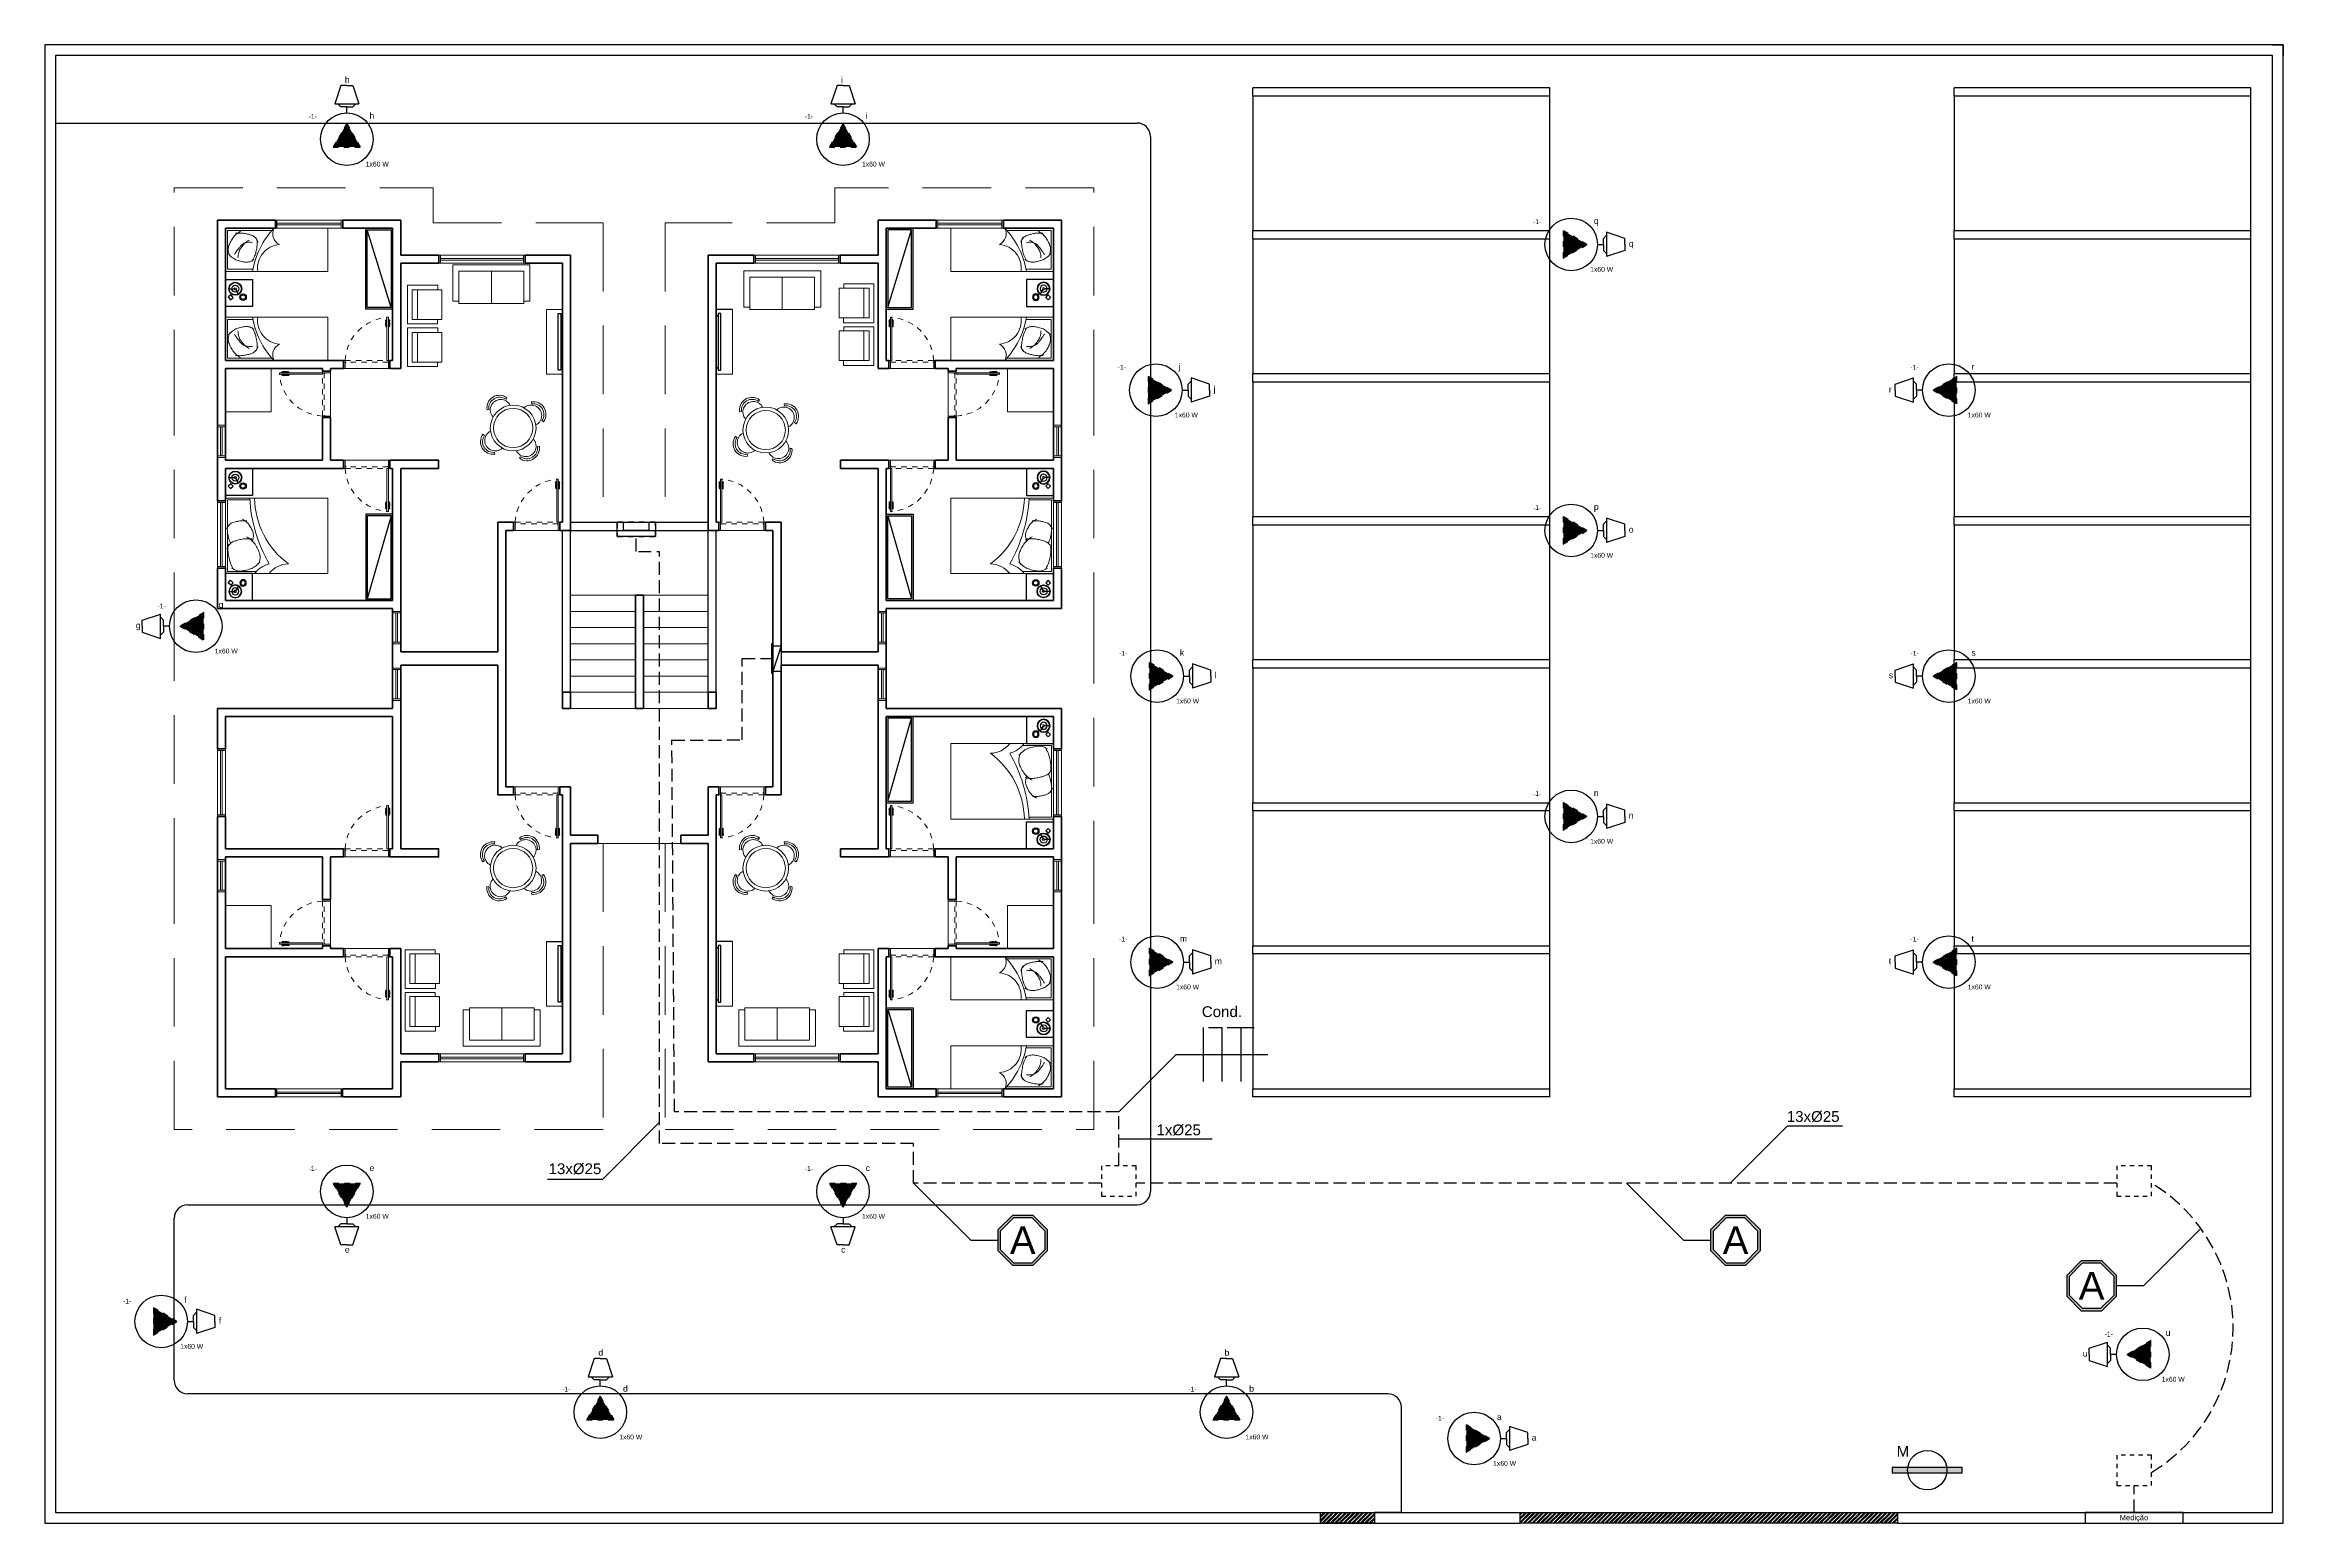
# Model space of a CAD drawing. Header units: millimetres. Extents: x 0.1 to 99.4, y -4.1 to 27.4.
# Drawn here: x 0.06 to 41.56, y -0.05 to 27.35 of the extents above; entities that cross this region are included whole.
import ezdxf
from ezdxf.enums import TextEntityAlignment as Align

# ---------------------------------------------------------------- set-up
doc = ezdxf.new("R2010")
doc.units = ezdxf.units.MM
doc.header["$LTSCALE"] = 0.2
for name, pattern in [('ACAD_ISO02W100', [15, 12, -3]), ('CONTINU', [0]), ('DASH2', [0.75, 0.5, -0.25]), ('DASHED2', [9.525, 6.35, -3.175]), ('HIDDEN', [0.375, 0.25, -0.125]), ('HIDDEN2', [0.1875, 0.125, -0.0625]), ('JIS_02_0.7', [1.35, 0.75, -0.6])]:
    doc.linetypes.add(name, pattern=pattern)
doc.layers.add('Circuitos_AreaExterna', color=7, linetype='Continuous', true_color=0x000000)
for name, color, linetype in [('Electric', 10, 'Continuous'), ('Eletrodutos_AreaExterna', 172, 'Continuous'), ('Eletrodutos_MediçãoEntrada', 6, 'JIS_02_0.7'), ('LAYOUT', 7, 'CONTINU'), ('Predio_AreaExterna', 255, 'Continuous'), ('Simbolos_AreaExterna', 1, 'DASH2')]:
    doc.layers.add(name, color=color, linetype=linetype)
for name, color, linetype, lineweight in [('ESQUADRIA', 7, 'Continuous', 5), ('PAREDE', 7, 'Continuous', 50), ('PISO', 7, 'Continuous', 5), ('PROJEÇÃO', 7, 'DASHED2', 0)]:
    doc.layers.add(name, color=color, linetype=linetype, lineweight=lineweight)
doc.styles.add('Cota', font='arial.ttf')
doc.styles.get("Standard").update_dxf_attribs({"font": 'arial.ttf'})

msp = doc.modelspace()

# ---------------------------------------------------------------- texts
at = {"layer": 'Circuitos_AreaExterna', "ltscale": 0.1}
for s, height, p in [('Cond.', 0.2, (21.883, 9.438)), ('A', 0.512, (18.19, 5.197)), ('A', 0.512, (31.405, 5.197)), ('A', 0.512, (38.006, 4.354))]:
    msp.add_text(s, height=height, dxfattribs=at).set_placement(p, align=Align.MIDDLE)
at = {"layer": 'Eletrodutos_AreaExterna', "ltscale": 0.1}
for s, p in [('13xØ25', (32.355, 7.391)), ('1xØ25', (20.67, 7.143)), ('13xØ25', (9.399, 6.423))]:
    msp.add_text(s, height=0.2, dxfattribs=at).set_placement(p)
at = {"layer": 'Simbolos_AreaExterna'}
for s, height, p in [('-1-', 0.09, (4.95, 25.981)), ('-1-', 0.09, (14.15, 25.981)), ('1x60 W', 0.09, (6.01, 25.097)), ('1x60 W', 0.09, (15.21, 25.097)), ('-1-', 0.09, (27.649, 24.031)), ('1x60 W', 0.09, (28.71, 23.147)), ('-1-', 0.09, (19.95, 21.331)), ('-1-', 0.09, (34.649, 21.331)), ('1x60 W', 0.09, (21.01, 20.447)), ('1x60 W', 0.09, (35.71, 20.447)), ('-1-', 0.09, (27.649, 18.731)), ('1x60 W', 0.09, (28.71, 17.847)), ('-1-', 0.09, (2.15, 16.908)), ('1x60 W', 0.09, (3.21, 16.072)), ('-1-', 0.09, (19.974, 16.031)), ('-1-', 0.09, (34.649, 16.031)), ('1x60 W', 0.09, (21.034, 15.147)), ('1x60 W', 0.09, (35.71, 15.147)), ('-1-', 0.09, (27.649, 13.431)), ('1x60 W', 0.09, (28.71, 12.547)), ('-1-', 0.09, (19.974, 10.731)), ('-1-', 0.09, (34.649, 10.731)), ('1x60 W', 0.09, (21.034, 9.847)), ('1x60 W', 0.09, (35.71, 9.847)), ('-1-', 0.09, (4.95, 6.481)), ('-1-', 0.09, (14.15, 6.481)), ('1x60 W', 0.09, (6.01, 5.597)), ('1x60 W', 0.09, (15.21, 5.597)), ('-1-', 0.09, (1.51, 4.023)), ('-1-', 0.09, (38.246, 3.413)), ('1x60 W', 0.09, (2.57, 3.187)), ('1x60 W', 0.09, (39.306, 2.577)), ('-1-', 0.09, (9.65, 2.391)), ('-1-', 0.09, (21.259, 2.391)), ('-1-', 0.09, (25.849, 1.853)), ('1x60 W', 0.09, (10.71, 1.507)), ('1x60 W', 0.09, (22.32, 1.507)), ('M', 0.201, (34.392, 1.186)), ('1x60 W', 0.09, (26.91, 1.017))]:
    msp.add_text(s, height=height, dxfattribs=at).set_placement(p)
at = {"layer": 'Simbolos_AreaExterna', "linetype": 'CONTINU', "style": 'Cota'}
msp.add_text('Medição', height=0.1, dxfattribs=at).set_placement((38.792, 0.008), align=Align.CENTER)
at = {"layer": 'Simbolos_AreaExterna', "char_height": 0.114, "attachment_point": 1}
for s, width, insert in [('h', 0.11354, (5.623, 26.762)), ('i', 0.11354, (14.823, 26.762)), ('h', 0.03785, (6.08, 26.095)), ('i', 0.03785, (15.28, 26.095)), ('q', 0.03785, (28.779, 24.145)), ('q', 0.11354, (29.426, 23.727)), ('j', 0.03785, (21.08, 21.445)), ('r', 0.03785, (35.779, 21.445)), ('j', 0.11354, (21.727, 21.027)), ('r', 0.11354, (34.247, 21.026)), ('p', 0.03785, (28.779, 18.845)), ('o', 0.11354, (29.426, 18.427)), ('g', 0.11354, (1.747, 16.651)), ('g', 0.03785, (3.283, 17.035)), ('k', 0.03785, (21.104, 16.145)), ('s', 0.03785, (35.779, 16.145)), ('l', 0.11354, (21.751, 15.727)), ('s', 0.11354, (34.247, 15.727)), ('n', 0.03785, (28.779, 13.545)), ('n', 0.11354, (29.426, 13.127)), ('m', 0.03785, (21.104, 10.845)), ('t', 0.03785, (35.779, 10.845)), ('m', 0.11354, (21.751, 10.427)), ('t', 0.11354, (34.247, 10.427)), ('e', 0.03785, (6.08, 6.595)), ('c', 0.03785, (15.28, 6.595)), ('e', 0.11354, (5.624, 5.082)), ('c', 0.11354, (14.824, 5.082)), ('f', 0.03785, (2.643, 4.15)), ('f', 0.11354, (3.287, 3.767)), ('u', 0.03785, (39.379, 3.54)), ('d', 0.11354, (10.323, 3.172)), ('b', 0.11354, (21.932, 3.172)), ('u', 0.11354, (37.843, 3.156)), ('d', 0.03785, (10.78, 2.505)), ('b', 0.03785, (22.389, 2.505)), ('a', 0.03785, (26.982, 1.98)), ('a', 0.11354, (27.626, 1.597))]:
    msp.add_mtext_dynamic_manual_height_columns(s, width=width, gutter_width=1, heights=[0], dxfattribs=dict(at, insert=insert))

# ---------------------------------------------------------------- blocks, each defined once
blk = doc.blocks.new('PORTA80_PB')
at = {"layer": 'ESQUADRIA'}
for p, q in [((0.004, 0.896), (0, 0.876)), ((0.008, 0.876), (0, 0.876)), ((0.011, 0.896), (0.004, 0.896)), ((0.02, 0.906), (0.013, 0.906)), ((0.02, 0.906), (0.02, 0.776)), ((0.03, 0.896), (0.02, 0.896)), ((0.03, 0.876), (0.02, 0.876)), ((0.055, 0.896), (0.065, 0.896)), ((0.055, 0.876), (0.065, 0.876)), ((0.065, 0.906), (0.065, 0.776)), ((0.065, 0.906), (0.073, 0.906)), ((0.074, 0.896), (0.081, 0.896)), ((0.077, 0.876), (0.085, 0.876)), ((0.081, 0.896), (0.085, 0.876)), ((0.83, 0), (0.03, 0))]:
    blk.add_line(p, q, dxfattribs=at)
for points in [[(0.03, 0.15), (0.055, 0.15), (0.055, 0.95), (0.03, 0.95)], [(0, 0), (0.03, 0), (0.03, 0.15), (0, 0.15)], [(0.04, 0.11), (0.03, 0.11), (0.03, 0.12), (0.04, 0.12)], [(0.82, 0.12), (0.83, 0.12), (0.83, 0.11), (0.82, 0.11)], [(0.83, 0), (0.86, 0), (0.86, 0.15), (0.83, 0.15)]]:
    blk.add_lwpolyline(points, close=True, dxfattribs=at)
at = {"layer": 'ESQUADRIA', "linetype": 'HIDDEN2'}
blk.add_lwpolyline([(0.03, 0.12), (0.83, 0.12), (0.83, 0.15), (0.03, 0.15)], close=True, dxfattribs=at)
at = {"layer": 'ESQUADRIA'}
for centre, radius, start, end in [((0.433, 0.826), 0.428, 169.2602, 186.6551), ((-0.348, 0.826), 0.428, 353.3449, 10.7398), ((0.014, 0.777), 0.00614, 187.1872, 352.0859), ((0.071, 0.777), 0.00614, 187.9141, 352.8128)]:
    blk.add_arc(centre, radius, start, end, dxfattribs=at)
at = {"layer": 'ESQUADRIA', "linetype": 'HIDDEN', "ltscale": 0.4}
blk.add_arc((-0.015, 0.105), 0.847, 3.0716, 86.9284, dxfattribs=at)
blk = doc.blocks.new('A$C4C83112E')
at = {"layer": 'ESQUADRIA'}
for points in [[(0.03, 0), (0, 0), (0, 0.15), (0.03, 0.15)], [(0.03, 0), (1.57, 0), (1.57, 0.15), (0.03, 0.15)], [(1.57, 0.058), (0.03, 0.058), (0.03, 0.088), (1.57, 0.088)], [(1.6, 0), (1.57, 0), (1.57, 0.15), (1.6, 0.15)]]:
    blk.add_lwpolyline(points, close=True, dxfattribs=at)
blk = doc.blocks.new('A$C44EB09CF')
at = {"layer": 'ESQUADRIA'}
for points in [[(0, 0), (0.03, 0), (0.03, 0.15), (0, 0.15)], [(0.57, 0), (0.03, 0), (0.03, 0.15), (0.57, 0.15)], [(0.03, 0.058), (0.57, 0.058), (0.57, 0.088), (0.03, 0.088)], [(0.57, 0), (0.6, 0), (0.6, 0.15), (0.57, 0.15)]]:
    blk.add_lwpolyline(points, close=True, dxfattribs=at)
blk = doc.blocks.new('A$C73877B83')
at = {"layer": 'LAYOUT'}
for p, q in [((0.171, 0.063), (0.171, 0.165)), ((0.275, 0.243), (0.187, 0.192))]:
    blk.add_line(p, q, dxfattribs=at)
for points in [[(0.5, 0), (0, 0), (0, 0.5), (0.5, 0.5)], [(0.286, 0.1), (0.33, 0.053), (0.375, 0.096), (0.331, 0.143)]]:
    blk.add_lwpolyline(points, close=True, dxfattribs=at)
for centre, radius in [((0.171, 0.183), 0.12), ((0.171, 0.183), 0.114), ((0.171, 0.183), 0.0646), ((0.171, 0.183), 0.0184), ((0.327, 0.327), 0.059), ((0.327, 0.327), 0.043)]:
    blk.add_circle(centre, radius, dxfattribs=at)
blk = doc.blocks.new('A$C39A72CA2')
at = {"layer": 'ESQUADRIA'}
for points in [[(0, 0), (0.03, 0), (0.03, 0.15), (0, 0.15)], [(1.22, 0), (0.03, 0), (0.03, 0.15), (1.22, 0.15)], [(0.03, 0.058), (1.22, 0.058), (1.22, 0.088), (0.03, 0.088)], [(1.22, 0), (1.25, 0), (1.25, 0.15), (1.22, 0.15)]]:
    blk.add_lwpolyline(points, close=True, dxfattribs=at)
blk = doc.blocks.new('A$C786F5E89')
at = {"layer": 'LAYOUT', "lineweight": 20}
for p, q in [((0.04, 1.86), (0.04, 1.032)), ((0.76, 1.86), (0.04, 1.86)), ((0.76, 1.393), (0.76, 1.86))]:
    blk.add_line(p, q, dxfattribs=at)
blk.add_lwpolyline([(0.8, 1.9), (0, 1.9), (0, 0), (0.8, 0)], close=True, dxfattribs=at)
for points in [[(0.056, 1.621, -0.050543), (0.118, 1.708, -0.064376), (0.181, 1.763, -0.03352), (0.264, 1.811, -0.039598), (0.339, 1.841, -0.109626), (0.414, 1.847, -0.0754), (0.518, 1.817)], [(0.092, 1.712, 0.034352), (0.089, 1.61, 0.04249), (0.1, 1.528, 0.015911), (0.117, 1.457, 0.020937), (0.135, 1.403, 0.121269), (0.173, 1.348, 0.080025), (0.259, 1.293)], [(0.222, 1.46, -0.040593), (0.263, 1.524, -0.055645), (0.3, 1.564, -0.015363), (0.335, 1.591, -0.01263), (0.378, 1.622, -0.082628), (0.447, 1.653, -0.061291), (0.547, 1.668)], [(0.261, 1.401, -0.103492), (0.27, 1.53, -0.14369), (0.32, 1.609, -0.007817), (0.364, 1.647, -0.010698), (0.398, 1.674, -0.020146), (0.437, 1.701, -0.015912), (0.489, 1.732)], [(0.473, 1.846, -0.057152), (0.551, 1.763, -0.075208), (0.591, 1.687, -0.030275), (0.617, 1.599, -0.036967), (0.628, 1.524, -0.089016), (0.621, 1.457, -0.061822), (0.582, 1.369)], [(0.609, 1.408, -0.033461), (0.514, 1.359, -0.04596), (0.44, 1.335, -0.01901), (0.342, 1.317, -0.025886), (0.269, 1.31, -0.088683), (0.213, 1.317, -0.020726), (0.178, 1.33)]]:
    blk.add_lwpolyline(points, format="xyb", dxfattribs=at)
for centre, radius, start, end in [((1.063, -0.127), 1.549, 99.7881, 133.342), ((0.741, 0.862), 0.442, 82.301, 175.0186), ((0.1, 0.8), 0.224, 26.5651, 116.5651)]:
    blk.add_arc(centre, radius, start, end, dxfattribs=at)
blk = doc.blocks.new('A$C161E2D06')
at = {"layer": 'LAYOUT'}
blk.add_line((0.03, 1.47), (0.47, 0.03), dxfattribs=at)
for points in [[(0, 1.5), (0.5, 1.5), (0.5, 0), (0, 0)], [(0.03, 1.47), (0.47, 1.47), (0.47, 0.03), (0.03, 0.03)]]:
    blk.add_lwpolyline(points, close=True, dxfattribs=at)
blk = doc.blocks.new('A$C732F4725')
at = {"layer": 'LAYOUT'}
blk.add_line((0.03, 1.57), (0.47, 0.03), dxfattribs=at)
for points in [[(0, 1.6), (0.5, 1.6), (0.5, 0), (0, 0)], [(0.03, 1.57), (0.47, 1.57), (0.47, 0.03), (0.03, 0.03)]]:
    blk.add_lwpolyline(points, close=True, dxfattribs=at)
blk = doc.blocks.new('camacasal1')
at = {"layer": 'LAYOUT', "lineweight": 20}
for p, q in [((0.1, 0), (0.1, 1.4)), ((0.1, 1.4), (2, 1.4)), ((1.548, 1.364), (1.964, 1.364)), ((1.964, 1.364), (1.964, 0.849)), ((2, 1.4), (2, 0)), ((1.964, 0.792), (1.964, 0.036)), ((2, 0), (0.1, 0)), ((1.964, 0.036), (1.429, 0.036))]:
    blk.add_line(p, q, dxfattribs=at)
for points in [[(1.685, 1.01, 0.050543), (1.608, 0.954, 0.064376), (1.558, 0.898, 0.03352), (1.515, 0.823, 0.039598), (1.487, 0.755, 0.109626), (1.482, 0.688, 0.0754), (1.509, 0.594)], [(1.604, 0.978, -0.034352), (1.695, 0.98, -0.04249), (1.769, 0.971, -0.015911), (1.833, 0.955, -0.020937), (1.881, 0.939, -0.121269), (1.931, 0.905, -0.080025), (1.981, 0.828)], [(1.904, 0.561, 0.014129), (1.921, 0.598, 0.04596), (1.943, 0.664, 0.01901), (1.959, 0.753, 0.025886), (1.966, 0.819, 0.088683), (1.959, 0.869, 0.020726), (1.948, 0.9)], [(1.609, 0.681, 0.050543), (1.513, 0.613, 0.064376), (1.452, 0.543, 0.03352), (1.398, 0.451, 0.039598), (1.365, 0.368, 0.109626), (1.358, 0.285, 0.0754), (1.392, 0.169)], [(1.483, 0.634, 0.020037), (1.507, 0.608, 0.075208)], [(1.508, 0.642, -0.034352), (1.621, 0.645, -0.04249), (1.713, 0.634, -0.015911), (1.792, 0.614, -0.020937), (1.851, 0.595, -0.121269), (1.913, 0.552, -0.080025), (1.973, 0.457)], [(1.845, 0.068, 0.033461), (1.9, 0.174, 0.04596), (1.927, 0.256, 0.01901), (1.947, 0.365, 0.025886), (1.955, 0.446, 0.088683), (1.947, 0.508, 0.020726), (1.933, 0.546)], [(1.36, 0.218, 0.057152), (1.451, 0.132, 0.075208), (1.536, 0.087, 0.030275), (1.634, 0.059, 0.036967), (1.717, 0.047, 0.089016), (1.791, 0.055, 0.061822), (1.889, 0.098)]]:
    blk.add_lwpolyline(points, format="xyb", dxfattribs=at)
for centre, radius, start, end in [((-0.081, 1.423), 1.542, 306.2433, 359.1337), ((-1.191, 1.546), 2.745, 330.1604, 356.9589), ((0.83, -0.27), 0.45, 36.8699, 90), ((1.055, -0.315), 0.513, 37.875, 74.7449)]:
    blk.add_arc(centre, radius, start, end, dxfattribs=at)
blk = doc.blocks.new('JANELA 0.50')
at = {"layer": 'ESQUADRIA'}
for points in [[(0, 0), (0.03, 0), (0.03, 0.15), (0, 0.15)], [(0.57, 0), (0.03, 0), (0.03, 0.15), (0.57, 0.15)], [(0.03, 0.058), (0.57, 0.058), (0.57, 0.088), (0.03, 0.088)], [(0.57, 0), (0.6, 0), (0.6, 0.15), (0.57, 0.15)]]:
    blk.add_lwpolyline(points, close=True, dxfattribs=at)
blk = doc.blocks.new('A$C71760755')
at = {"layer": 'LAYOUT', "lineweight": 20}
for p, q in [((0, 0.05), (0, 0.88)), ((0, 0.88), (1.76, 0.88)), ((0.14, 0), (0.14, 0.74)), ((0.14, 0.74), (1.62, 0.74)), ((0.88, 0.74), (0.88, 0)), ((1.62, 0.74), (1.62, 0)), ((1.76, 0.88), (1.76, 0.05)), ((0.14, 0.05), (0, 0.05)), ((1.62, 0.05), (1.76, 0.05)), ((0.14, 0), (1.62, 0))]:
    blk.add_line(p, q, dxfattribs=at)
blk = doc.blocks.new('A$C62A36329')
at = {"layer": 'LAYOUT', "lineweight": 20}
for p, q in [((0, 0.802), (0, 0.102)), ((0.899, 0.802), (0, 0.802)), ((0.1, 0.102), (0.1, 0.695)), ((0.1, 0.695), (0.789, 0.695)), ((0.1, 0.569), (0.789, 0.569)), ((0.789, 0.695), (0.789, 0.096)), ((0.899, 0.096), (0.899, 0.802)), ((0, 0.102), (0.1, 0.102)), ((0.1, 0), (0.1, 0.102)), ((0.789, 0), (0.1, 0)), ((0.789, 0.096), (0.789, 0)), ((0.789, 0.096), (0.899, 0.096))]:
    blk.add_line(p, q, dxfattribs=at)
blk = doc.blocks.new('A$C7D722421')
at = {"layer": 'LAYOUT', "lineweight": 20}
for points in [[(0.898, 1.214), (0.865, 1.199, 0.666667), (0.502, 1.192), (0.468, 1.205, -0.666667)], [(0.138, 0.865), (0.123, 0.898, 0.666667), (0.131, 0.468), (0.145, 0.502, -0.666667)], [(1.199, 0.472), (1.214, 0.439, 0.666667), (1.205, 0.869), (1.192, 0.835, -0.666667)], [(0.472, 0.138), (0.439, 0.123, 0.666667), (0.869, 0.131), (0.835, 0.145, -0.666667)]]:
    blk.add_lwpolyline(points, format="xyb", close=True, dxfattribs=at)
for radius in [0.424, 0.363]:
    blk.add_circle((0.668, 0.668), radius, dxfattribs=at)
for centre, start, end in [((0.686, 1.075), 349.0254, 186.09), ((0.262, 0.686), 79.0254, 276.09), ((1.075, 0.651), 259.0254, 96.09), ((0.651, 0.262), 169.0254, 6.09)]:
    blk.add_arc(centre, 0.194, start, end, dxfattribs=at)
blk = doc.blocks.new('A$C706E4DCE')
at = {"layer": 'LAYOUT'}
for p, q in [((0, 0), (0, 0.05)), ((0, 0.05), (1.046, 0.05)), ((1.046, 0), (0, 0)), ((0.046, 0.073), (0.03, 0.05)), ((0.067, 0.082), (0.979, 0.082)), ((1, 0.073), (1.016, 0.05)), ((1.046, 0.05), (1.046, 0))]:
    blk.add_line(p, q, dxfattribs=at)
for centre, start, end in [((0.067, 0.052), 90, 135), ((0.979, 0.052), 45, 90)]:
    blk.add_arc(centre, 0.03, start, end, dxfattribs=at)

# ---------------------------------------------------------------- hatches: boundary and pattern name
at = {"layer": 'Circuitos_AreaExterna', "ltscale": 0.1}
h = msp.add_hatch(color=1, dxfattribs=at)
h.dxf.hatch_style = 1
h.paths.add_polyline_path([(17.998, 5.659), (17.728, 5.388), (17.728, 5.005), (17.998, 4.735), (18.381, 4.735), (18.652, 5.005), (18.652, 5.388), (18.381, 5.659)])
h.paths.add_polyline_path([(18.017, 4.781), (18.362, 4.781), (18.605, 5.025), (18.605, 5.369), (18.362, 5.613), (18.017, 5.613), (17.774, 5.369), (17.774, 5.025)], flags=16)
h.paths.add_polyline_path([(17.822, 4.813), (18.557, 4.813), (18.557, 5.581), (17.822, 5.581)], flags=24)
h = msp.add_hatch(color=1, dxfattribs=at)
h.dxf.hatch_style = 1
h.paths.add_polyline_path([(31.214, 5.659), (30.943, 5.388), (30.943, 5.005), (31.214, 4.735), (31.597, 4.735), (31.867, 5.005), (31.867, 5.388), (31.597, 5.659)])
h.paths.add_polyline_path([(31.233, 4.781), (31.578, 4.781), (31.821, 5.025), (31.821, 5.369), (31.578, 5.613), (31.233, 5.613), (30.99, 5.369), (30.99, 5.025)], flags=16)
h.paths.add_polyline_path([(31.038, 4.813), (31.773, 4.813), (31.773, 5.581), (31.038, 5.581)], flags=24)
h = msp.add_hatch(color=1, dxfattribs=at)
h.dxf.hatch_style = 1
h.paths.add_polyline_path([(37.815, 4.816), (37.545, 4.545), (37.545, 4.163), (37.815, 3.892), (38.198, 3.892), (38.468, 4.163), (38.468, 4.545), (38.198, 4.816)])
h.paths.add_polyline_path([(37.834, 3.938), (38.179, 3.938), (38.422, 4.182), (38.422, 4.526), (38.179, 4.77), (37.834, 4.77), (37.591, 4.526), (37.591, 4.182)], flags=16)
h.paths.add_polyline_path([(37.639, 3.97), (38.374, 3.97), (38.374, 4.738), (37.639, 4.738)], flags=24)
at = {"layer": 'Predio_AreaExterna'}
h = msp.add_hatch(dxfattribs=at)
h.set_pattern_fill('ANSI32', color=256, scale=0.15)
h.set_pattern_definition([(45, (-179717.061365, -9195968.385664), (-0.03977475644174, 0.03977475644174), []), (45, (-179717.03485, -9195968.385664), (-0.03977475644174, 0.03977475644174), [])])
h.paths.add_polyline_path([(24.709, 0.153), (23.708, 0.153), (23.708, -0.047), (24.709, -0.047)])
h = msp.add_hatch(dxfattribs=at)
h.set_pattern_fill('ANSI32', color=256, scale=0.15)
h.set_pattern_definition([(45, (-179717.861365, -9195968.38567), (-0.03977475644174, 0.03977475644174), []), (45, (-179717.83485, -9195968.38567), (-0.03977475644174, 0.03977475644174), [])])
h.paths.add_polyline_path([(27.409, 0.153), (27.409, -0.047), (34.409, -0.047), (34.409, 0.153)])
at = {"layer": 'Simbolos_AreaExterna'}
h = msp.add_hatch(color=256, dxfattribs=at)
h.dxf.hatch_style = 1
h.paths.add_polyline_path([(5.659, 25.897), (5.405, 25.457), (5.914, 25.457)])
h = msp.add_hatch(color=256, dxfattribs=at)
h.dxf.hatch_style = 1
h.paths.add_polyline_path([(14.859, 25.897), (14.605, 25.457), (15.114, 25.457)])
h = msp.add_hatch(color=256, dxfattribs=at)
h.dxf.hatch_style = 1
h.paths.add_polyline_path([(28.652, 23.653), (28.212, 23.908), (28.212, 23.399)])
h = msp.add_hatch(color=256, dxfattribs=at)
h.dxf.hatch_style = 1
h.paths.add_polyline_path([(20.953, 20.953), (20.513, 21.208), (20.513, 20.699)])
h = msp.add_hatch(color=256, dxfattribs=at)
h.dxf.hatch_style = 1
h.paths.add_polyline_path([(35.065, 20.953), (35.505, 20.699), (35.505, 21.208)])
h = msp.add_hatch(color=256, dxfattribs=at)
h.dxf.hatch_style = 1
h.paths.add_polyline_path([(28.652, 18.353), (28.212, 18.608), (28.212, 18.099)])
h = msp.add_hatch(color=256, dxfattribs=at)
h.dxf.hatch_style = 1
h.paths.add_polyline_path([(2.566, 16.578), (3.006, 16.324), (3.006, 16.833)])
at = {"layer": 'Simbolos_AreaExterna', "linetype": 'CONTINU', "ltscale": 0.1}
h = msp.add_hatch(dxfattribs=at)
h.set_pattern_fill('ANGLE', color=256)
h.set_pattern_definition([(0, (-0.4184, -2.2494), (0, 6.985), [5.08, -1.905]), (90, (-0.4184, -2.2494), (-6.985, 4e-16), [5.08, -1.905])])
h.paths.add_polyline_path([(13.559, 15.741), (13.709, 15.741), (13.709, 16.215)])
at = {"layer": 'Simbolos_AreaExterna'}
h = msp.add_hatch(color=256, dxfattribs=at)
h.dxf.hatch_style = 1
h.paths.add_polyline_path([(20.977, 15.653), (20.537, 15.908), (20.537, 15.399)])
h = msp.add_hatch(color=256, dxfattribs=at)
h.dxf.hatch_style = 1
h.paths.add_polyline_path([(35.065, 15.653), (35.505, 15.399), (35.505, 15.908)])
h = msp.add_hatch(color=256, dxfattribs=at)
h.dxf.hatch_style = 1
h.paths.add_polyline_path([(28.652, 13.053), (28.212, 13.308), (28.212, 12.799)])
h = msp.add_hatch(color=256, dxfattribs=at)
h.dxf.hatch_style = 1
h.paths.add_polyline_path([(20.977, 10.353), (20.537, 10.608), (20.537, 10.099)])
h = msp.add_hatch(color=256, dxfattribs=at)
h.dxf.hatch_style = 1
h.paths.add_polyline_path([(35.065, 10.353), (35.505, 10.099), (35.505, 10.608)])
h = msp.add_hatch(color=256, dxfattribs=at)
h.dxf.hatch_style = 1
h.paths.add_polyline_path([(5.659, 5.81), (5.914, 6.25), (5.405, 6.25)])
h = msp.add_hatch(color=256, dxfattribs=at)
h.dxf.hatch_style = 1
h.paths.add_polyline_path([(14.859, 5.81), (15.114, 6.25), (14.605, 6.25)])
h = msp.add_hatch(color=256, dxfattribs=at)
h.dxf.hatch_style = 1
h.paths.add_polyline_path([(2.513, 3.693), (2.073, 3.948), (2.073, 3.439)])
h = msp.add_hatch(color=256, dxfattribs=at)
h.dxf.hatch_style = 1
h.paths.add_polyline_path([(38.662, 3.083), (39.102, 2.829), (39.102, 3.338)])
h = msp.add_hatch(color=256, dxfattribs=at)
h.dxf.hatch_style = 1
h.paths.add_polyline_path([(10.359, 2.307), (10.105, 1.867), (10.614, 1.867)])
h = msp.add_hatch(color=256, dxfattribs=at)
h.dxf.hatch_style = 1
h.paths.add_polyline_path([(21.969, 2.307), (21.714, 1.867), (22.223, 1.867)])
h = msp.add_hatch(color=256, dxfattribs=at)
h.dxf.hatch_style = 1
h.paths.add_polyline_path([(26.852, 1.523), (26.412, 1.778), (26.412, 1.269)])
at = {"layer": 'Simbolos_AreaExterna', "linetype": 'CONTINU'}
h = msp.add_hatch(color=256, dxfattribs=at)
h.dxf.hatch_style = 1
h.paths.add_polyline_path([(35.606, 0.886), (35.606, 0.986), (35.321, 0.986, -0.034339), (35.325, 0.936, -0.034339), (35.321, 0.886)])
h.paths.add_polyline_path([(35.321, 0.886, 0.034339), (35.325, 0.936, 0.034339), (35.321, 0.986), (34.598, 0.986, 0.034339), (34.594, 0.936, 0.034339), (34.598, 0.886), (34.96, 0.886)])
h.paths.add_polyline_path([(34.96, 0.886), (35.606, 0.886), (35.606, 0.986), (34.306, 0.986), (34.306, 0.886)])
h = msp.add_hatch(color=256, dxfattribs=at)
h.dxf.hatch_style = 1
h.paths.add_polyline_path([(34.598, 0.986, 0.034339), (34.594, 0.936, 0.034339), (34.598, 0.886), (34.96, 0.886), (35.321, 0.886, 0.034339), (35.325, 0.936, 0.034339), (35.321, 0.986)])
h.paths.add_polyline_path([(35.321, 0.986, -0.034339), (35.325, 0.936, -0.034339), (35.321, 0.886), (35.606, 0.886), (35.606, 0.986)])

# ---------------------------------------------------------------- linework, layer by layer
msp.add_arc((2.709, 5.603), 0.25, 90, 180)
at = {"layer": 'Circuitos_AreaExterna', "ltscale": 0.1}
for p, q in [((21.533, 9.138), (21.533, 8.138)), ((22.233, 9.138), (22.483, 9.138)), ((19.972, 7.577), (21.033, 8.638)), ((21.033, 8.638), (21.533, 8.638)), ((21.533, 8.638), (21.883, 8.638)), ((21.883, 8.638), (22.233, 8.638)), ((22.233, 8.638), (22.733, 8.638)), ((11.459, 7.383), (10.399, 6.323)), ((19.972, 7.077), (21.7, 7.077)), ((31.308, 6.257), (32.368, 7.318)), ((32.368, 7.318), (33.386, 7.318)), ((10.399, 6.323), (9.381, 6.323)), ((16.167, 6.257), (17.228, 5.197)), ((29.383, 6.257), (30.443, 5.197)), ((40.029, 5.415), (38.968, 4.354)), ((17.228, 5.197), (17.728, 5.197)), ((30.443, 5.197), (30.943, 5.197)), ((38.968, 4.354), (38.468, 4.354))]:
    msp.add_line(p, q, dxfattribs=at)
for points in [[(21.633, 9.138), (21.883, 9.138), (21.883, 8.138)], [(21.983, 9.138), (22.233, 9.138), (22.233, 8.138)]]:
    msp.add_lwpolyline(points, dxfattribs=at)
for points in [[(17.998, 4.735), (18.381, 4.735), (18.652, 5.005), (18.652, 5.388), (18.381, 5.659), (17.998, 5.659), (17.728, 5.388), (17.728, 5.005)], [(18.017, 4.781), (18.362, 4.781), (18.605, 5.025), (18.605, 5.369), (18.362, 5.613), (18.017, 5.613), (17.774, 5.369), (17.774, 5.025)], [(31.214, 4.735), (31.597, 4.735), (31.867, 5.005), (31.867, 5.388), (31.597, 5.659), (31.214, 5.659), (30.943, 5.388), (30.943, 5.005)], [(31.233, 4.781), (31.578, 4.781), (31.821, 5.025), (31.821, 5.369), (31.578, 5.613), (31.233, 5.613), (30.99, 5.369), (30.99, 5.025)], [(37.815, 3.892), (38.198, 3.892), (38.468, 4.163), (38.468, 4.545), (38.198, 4.816), (37.815, 4.816), (37.545, 4.545), (37.545, 4.163)], [(37.834, 3.938), (38.179, 3.938), (38.422, 4.182), (38.422, 4.526), (38.179, 4.77), (37.834, 4.77), (37.591, 4.526), (37.591, 4.182)]]:
    msp.add_lwpolyline(points, close=True, dxfattribs=at)
at = {"layer": 'Electric', "linetype": 'HIDDEN2', "lineweight": 25}
msp.add_lwpolyline([(10.669, 18.241), (11.38, 18.241), (11.38, 18.503), (10.669, 18.503)], close=True, dxfattribs=at)
at = {"layer": 'Eletrodutos_MediçãoEntrada', "linetype": 'ACAD_ISO02W100', "ltscale": 0.1}
for p, q in [((11.024, 17.961), (11.024, 18.241)), ((11.064, 17.961), (11.459, 17.961)), ((11.459, 6.991), (11.459, 17.961)), ((12.989, 14.471), (12.989, 15.978)), ((12.989, 15.978), (13.54, 15.978)), ((11.733, 7.577), (11.686, 14.471)), ((11.686, 14.463), (12.989, 14.471)), ((19.972, 7.577), (11.733, 7.577)), ((19.972, 6.577), (19.972, 7.577)), ((16.167, 6.991), (11.459, 6.991)), ((16.167, 6.257), (16.167, 6.991)), ((19.652, 6.257), (16.167, 6.257)), ((38.474, 6.257), (20.292, 6.257)), ((38.794, 0.153), (38.794, 0.653))]:
    msp.add_line(p, q, dxfattribs=at)
msp.add_arc((37.501, 3.575), 3.13, 301.0245, 58.9755, dxfattribs=at)
at = {"layer": 'ESQUADRIA'}
msp.add_line((11.139, 12.553), (11.879, 12.553), dxfattribs=at)
at = {"layer": 'LAYOUT', "lineweight": 20}
for p, q in [((9.359, 22.449), (9.359, 21.249)), ((9.659, 22.449), (9.359, 22.449)), ((12.809, 22.449), (12.809, 21.249)), ((9.659, 21.249), (9.359, 21.249)), ((12.509, 21.249), (12.809, 21.249)), ((9.359, 10.735), (9.359, 9.535)), ((12.809, 10.735), (12.809, 9.535)), ((9.659, 9.535), (9.359, 9.535)), ((12.509, 9.535), (12.809, 9.535))]:
    msp.add_line(p, q, dxfattribs=at)
at = {"layer": 'LAYOUT'}
for p, q in [((12.809, 22.449), (12.509, 22.449)), ((9.359, 10.735), (9.659, 10.735)), ((12.809, 10.735), (12.509, 10.735))]:
    msp.add_line(p, q, dxfattribs=at)
at = {"layer": 'PAREDE'}
for p, q in [((3.259, 24.103), (3.259, 21.353)), ((3.259, 24.103), (4.334, 24.103)), ((4.334, 24.103), (4.334, 23.953)), ((5.584, 24.103), (6.659, 24.103)), ((5.584, 24.103), (5.584, 23.953)), ((6.659, 24.103), (6.659, 23.453)), ((15.509, 24.103), (15.509, 23.453)), ((16.584, 24.103), (15.509, 24.103)), ((16.584, 24.103), (16.584, 23.953)), ((18.909, 24.103), (17.834, 24.103)), ((17.834, 24.103), (17.834, 23.953)), ((18.909, 24.103), (18.909, 21.353)), ((3.409, 23.953), (3.409, 21.503)), ((3.409, 23.953), (4.334, 23.953)), ((5.584, 23.953), (6.509, 23.953)), ((6.509, 23.953), (6.509, 21.503)), ((15.659, 23.953), (15.659, 21.503)), ((16.584, 23.953), (15.659, 23.953)), ((18.759, 23.953), (17.834, 23.953)), ((18.759, 23.953), (18.759, 21.503)), ((7.364, 23.453), (6.659, 23.453)), ((6.659, 23.303), (6.659, 21.353)), ((7.364, 23.303), (6.659, 23.303)), ((7.364, 23.453), (7.364, 23.303)), ((9.809, 23.453), (8.964, 23.453)), ((8.964, 23.453), (8.964, 23.303)), ((9.659, 23.303), (8.964, 23.303)), ((9.659, 23.303), (9.659, 18.503)), ((9.809, 23.453), (9.809, 18.353)), ((12.359, 23.453), (12.359, 18.353)), ((12.359, 23.453), (13.204, 23.453)), ((12.509, 23.303), (12.509, 18.503)), ((12.509, 23.303), (13.204, 23.303)), ((13.204, 23.453), (13.204, 23.303)), ((14.804, 23.453), (15.509, 23.453)), ((14.804, 23.453), (14.804, 23.303)), ((14.804, 23.303), (15.509, 23.303)), ((15.509, 23.303), (15.509, 21.353)), ((3.259, 21.353), (3.259, 19.653)), ((3.409, 21.503), (5.599, 21.503)), ((3.409, 21.353), (3.409, 19.653)), ((3.409, 21.353), (5.209, 21.353)), ((5.209, 21.353), (5.209, 21.303)), ((5.209, 21.303), (5.359, 21.303)), ((5.359, 21.353), (5.359, 21.303)), ((5.359, 21.353), (5.599, 21.353)), ((5.599, 21.503), (5.599, 21.353)), ((6.459, 21.503), (6.459, 21.353)), ((6.459, 21.503), (6.509, 21.503)), ((6.459, 21.353), (6.659, 21.353)), ((15.709, 21.353), (15.509, 21.353)), ((15.709, 21.503), (15.659, 21.503)), ((15.709, 21.503), (15.709, 21.353)), ((16.569, 21.503), (16.569, 21.353)), ((18.759, 21.503), (16.569, 21.503)), ((16.809, 21.353), (16.569, 21.353)), ((16.809, 21.353), (16.809, 21.303)), ((16.959, 21.303), (16.809, 21.303)), ((16.959, 21.353), (16.959, 21.303)), ((18.759, 21.353), (16.959, 21.353)), ((18.759, 21.353), (18.759, 19.653)), ((18.909, 21.353), (18.909, 19.653)), ((5.209, 20.443), (5.209, 19.653)), ((5.209, 20.443), (5.359, 20.443)), ((5.359, 20.443), (5.359, 19.653)), ((16.809, 20.443), (16.809, 19.653)), ((16.959, 20.443), (16.809, 20.443)), ((16.959, 20.443), (16.959, 19.653)), ((3.259, 19.653), (3.259, 18.903)), ((3.409, 19.653), (5.209, 19.653)), ((5.359, 19.653), (5.599, 19.653)), ((5.599, 19.653), (5.599, 19.503)), ((6.459, 19.653), (6.459, 19.503)), ((15.709, 19.653), (15.709, 19.503)), ((16.569, 19.653), (16.569, 19.503)), ((16.809, 19.653), (16.569, 19.653)), ((18.759, 19.653), (16.959, 19.653)), ((18.909, 19.653), (18.909, 18.903)), ((3.409, 19.503), (3.409, 18.903)), ((3.409, 19.503), (5.599, 19.503)), ((6.459, 19.503), (6.509, 19.503)), ((6.509, 19.503), (6.509, 17.053)), ((6.659, 19.503), (6.659, 16.103)), ((15.509, 19.503), (15.509, 16.103)), ((15.659, 19.503), (15.659, 17.053)), ((15.709, 19.503), (15.659, 19.503)), ((18.759, 19.503), (16.569, 19.503)), ((18.759, 19.503), (18.759, 18.903)), ((3.259, 18.903), (3.409, 18.903)), ((18.909, 18.903), (18.759, 18.903)), ((8.459, 18.503), (8.459, 16.103)), ((8.749, 18.503), (8.459, 18.503)), ((8.749, 18.353), (8.609, 18.353)), ((8.609, 13.603), (8.609, 18.353)), ((8.749, 18.503), (8.749, 18.353)), ((9.609, 18.503), (9.609, 18.353)), ((9.659, 18.503), (9.609, 18.503)), ((9.809, 18.353), (9.609, 18.353)), ((12.359, 18.353), (12.559, 18.353)), ((12.509, 18.503), (12.559, 18.503)), ((12.559, 18.503), (12.559, 18.353)), ((13.419, 18.503), (13.709, 18.503)), ((13.419, 18.503), (13.419, 18.353)), ((13.419, 18.353), (13.559, 18.353)), ((13.559, 13.603), (13.559, 18.353)), ((13.709, 18.503), (13.709, 16.103)), ((3.259, 17.653), (3.259, 16.903)), ((3.259, 17.653), (3.409, 17.653)), ((3.409, 17.653), (3.409, 17.053)), ((18.759, 17.653), (18.759, 17.053)), ((18.909, 17.653), (18.759, 17.653)), ((18.909, 17.653), (18.909, 16.903)), ((3.409, 17.053), (6.509, 17.053)), ((18.759, 17.053), (15.659, 17.053)), ((3.259, 16.903), (6.509, 16.903)), ((6.509, 15.053), (6.509, 16.903)), ((15.659, 16.903), (15.659, 15.053)), ((18.909, 16.903), (15.659, 16.903)), ((8.459, 16.103), (6.659, 16.103)), ((6.659, 12.453), (6.659, 15.853)), ((8.459, 15.853), (6.659, 15.853)), ((8.459, 13.453), (8.459, 15.853)), ((13.709, 16.103), (15.509, 16.103)), ((13.709, 13.453), (13.709, 15.853)), ((13.709, 15.853), (15.509, 15.853)), ((15.509, 12.453), (15.509, 15.853)), ((3.259, 14.303), (3.259, 15.053)), ((3.259, 15.053), (6.509, 15.053)), ((18.909, 15.053), (15.659, 15.053)), ((18.909, 14.303), (18.909, 15.053)), ((3.409, 14.303), (3.409, 14.903)), ((3.409, 14.903), (6.509, 14.903)), ((6.509, 12.453), (6.509, 14.903)), ((15.659, 12.453), (15.659, 14.903)), ((18.759, 14.903), (15.659, 14.903)), ((18.759, 14.303), (18.759, 14.903)), ((3.259, 14.303), (3.409, 14.303)), ((18.909, 14.303), (18.759, 14.303)), ((8.749, 13.453), (8.459, 13.453)), ((8.749, 13.603), (8.609, 13.603)), ((8.749, 13.453), (8.749, 13.603)), ((9.609, 13.453), (9.609, 13.603)), ((9.809, 13.603), (9.609, 13.603)), ((9.659, 13.453), (9.609, 13.453)), ((9.659, 8.653), (9.659, 13.453)), ((9.809, 12.703), (9.809, 13.603)), ((12.359, 12.703), (12.359, 13.603)), ((12.359, 13.603), (12.559, 13.603)), ((12.509, 8.653), (12.509, 13.453)), ((12.509, 13.453), (12.559, 13.453)), ((12.559, 13.453), (12.559, 13.603)), ((13.419, 13.603), (13.559, 13.603)), ((13.419, 13.453), (13.419, 13.603)), ((13.419, 13.453), (13.709, 13.453)), ((3.259, 12.303), (3.259, 13.053)), ((3.259, 13.053), (3.409, 13.053)), ((3.409, 12.453), (3.409, 13.053)), ((18.759, 12.453), (18.759, 13.053)), ((18.909, 13.053), (18.759, 13.053)), ((18.909, 12.303), (18.909, 13.053)), ((3.409, 12.453), (5.599, 12.453)), ((5.599, 12.303), (5.599, 12.453)), ((6.459, 12.303), (6.459, 12.453)), ((6.459, 12.453), (6.509, 12.453)), ((10.314, 12.703), (9.809, 12.703)), ((9.809, 8.503), (9.809, 12.553)), ((10.314, 12.553), (9.809, 12.553)), ((10.314, 12.553), (10.314, 12.703)), ((11.854, 12.703), (12.359, 12.703)), ((11.854, 12.553), (11.854, 12.703)), ((11.854, 12.553), (12.359, 12.553)), ((12.359, 8.503), (12.359, 12.553)), ((15.509, 12.453), (14.809, 12.453)), ((14.809, 12.453), (14.809, 12.303)), ((15.709, 12.453), (15.659, 12.453)), ((15.709, 12.303), (15.709, 12.453)), ((16.569, 12.303), (16.569, 12.453)), ((18.759, 12.453), (16.569, 12.453)), ((3.259, 10.603), (3.259, 12.303)), ((3.409, 10.603), (3.409, 12.303)), ((3.409, 12.303), (5.209, 12.303)), ((5.209, 11.513), (5.209, 12.303)), ((5.359, 11.513), (5.359, 12.303)), ((5.359, 12.303), (5.599, 12.303)), ((15.709, 12.303), (14.809, 12.303)), ((16.809, 12.303), (16.569, 12.303)), ((16.809, 11.513), (16.809, 12.303)), ((16.959, 11.513), (16.959, 12.303)), ((18.759, 12.303), (16.959, 12.303)), ((18.759, 10.603), (18.759, 12.303)), ((18.909, 10.603), (18.909, 12.303)), ((5.209, 11.513), (5.359, 11.513)), ((16.959, 11.513), (16.809, 11.513)), ((3.259, 7.853), (3.259, 10.603)), ((3.409, 10.603), (5.209, 10.603)), ((3.409, 8.003), (3.409, 10.453)), ((3.409, 10.453), (5.599, 10.453)), ((5.209, 10.603), (5.209, 10.653)), ((5.209, 10.653), (5.359, 10.653)), ((5.359, 10.603), (5.359, 10.653)), ((5.359, 10.603), (5.599, 10.603)), ((5.599, 10.453), (5.599, 10.603)), ((6.459, 10.453), (6.459, 10.603)), ((6.459, 10.603), (6.659, 10.603)), ((6.459, 10.453), (6.509, 10.453)), ((6.509, 8.003), (6.509, 10.453)), ((6.659, 8.653), (6.659, 10.603)), ((15.509, 8.653), (15.509, 10.603)), ((15.709, 10.603), (15.509, 10.603)), ((15.659, 8.003), (15.659, 10.453)), ((15.709, 10.453), (15.659, 10.453)), ((15.709, 10.453), (15.709, 10.603)), ((16.569, 10.453), (16.569, 10.603)), ((16.809, 10.603), (16.569, 10.603)), ((18.759, 10.453), (16.569, 10.453)), ((16.809, 10.603), (16.809, 10.653)), ((16.959, 10.653), (16.809, 10.653)), ((16.959, 10.603), (16.959, 10.653)), ((18.759, 10.603), (16.959, 10.603)), ((18.759, 8.003), (18.759, 10.453)), ((18.909, 7.853), (18.909, 10.603)), ((7.364, 8.653), (6.659, 8.653)), ((6.659, 7.853), (6.659, 8.503)), ((7.364, 8.503), (6.659, 8.503)), ((7.364, 8.653), (7.364, 8.503)), ((9.659, 8.653), (8.964, 8.653)), ((8.964, 8.653), (8.964, 8.503)), ((9.809, 8.503), (8.964, 8.503)), ((12.359, 8.503), (13.204, 8.503)), ((12.509, 8.653), (13.204, 8.653)), ((13.204, 8.653), (13.204, 8.503)), ((14.804, 8.653), (15.509, 8.653)), ((14.804, 8.653), (14.804, 8.503)), ((14.804, 8.503), (15.509, 8.503)), ((15.509, 7.853), (15.509, 8.503)), ((3.409, 8.003), (4.334, 8.003)), ((4.334, 7.853), (4.334, 8.003)), ((5.579, 7.853), (5.579, 8.003)), ((5.584, 8.003), (6.509, 8.003)), ((16.584, 8.003), (15.659, 8.003)), ((16.584, 7.853), (16.584, 8.003)), ((18.759, 8.003), (17.834, 8.003)), ((17.834, 7.853), (17.834, 8.003)), ((3.259, 7.853), (4.334, 7.853)), ((5.584, 7.853), (6.659, 7.853)), ((16.584, 7.853), (15.509, 7.853)), ((18.909, 7.853), (17.834, 7.853))]:
    msp.add_line(p, q, dxfattribs=at)
at = {"layer": 'PAREDE', "lineweight": 30}
for p, q in [((9.659, 15.153), (9.659, 18.353)), ((9.809, 18.503), (12.359, 18.503)), ((9.809, 18.353), (12.359, 18.353)), ((9.809, 15.153), (9.809, 18.353)), ((12.359, 15.153), (12.359, 18.353)), ((12.509, 15.153), (12.509, 18.353)), ((9.809, 15.053), (9.659, 15.053)), ((12.355, 15.053), (12.505, 15.053))]:
    msp.add_line(p, q, dxfattribs=at)
at = {"layer": 'PAREDE'}
for points in [[(6.659, 19.503), (7.359, 19.503), (7.359, 19.653), (6.459, 19.653)], [(15.509, 19.503), (14.809, 19.503), (14.809, 19.653), (15.709, 19.653)], [(6.659, 12.453), (7.359, 12.453), (7.359, 12.303), (6.459, 12.303)]]:
    msp.add_lwpolyline(points, dxfattribs=at)
for points in [[(11.009, 17.153), (11.159, 17.153), (11.159, 15.053), (11.009, 15.053)], [(9.659, 15.353), (9.809, 15.353), (9.809, 15.053), (9.659, 15.053)], [(12.359, 15.353), (12.509, 15.353), (12.509, 15.053), (12.359, 15.053)]]:
    msp.add_lwpolyline(points, close=True, dxfattribs=at)
at = {"layer": 'PISO'}
for p, q in [((4.259, 21.353), (4.259, 20.553)), ((17.909, 21.353), (17.909, 20.553)), ((4.259, 20.553), (3.409, 20.553)), ((17.909, 20.553), (18.759, 20.553)), ((12.359, 18.353), (9.809, 18.353)), ((9.809, 18.353), (9.809, 15.153)), ((12.359, 18.353), (12.359, 15.153)), ((11.009, 17.153), (11.009, 15.053)), ((12.355, 17.153), (11.155, 17.153)), ((11.159, 17.153), (11.159, 15.053)), ((12.355, 16.853), (11.155, 16.853)), ((12.355, 16.553), (11.155, 16.553)), ((12.355, 16.253), (11.155, 16.253)), ((12.355, 15.953), (11.155, 15.953)), ((12.355, 15.653), (11.155, 15.653)), ((12.355, 15.053), (9.805, 15.053)), ((12.355, 15.353), (11.155, 15.353)), ((11.854, 12.553), (10.314, 12.553)), ((4.259, 11.403), (3.409, 11.403)), ((4.259, 10.603), (4.259, 11.403)), ((17.909, 11.403), (18.759, 11.403)), ((17.909, 10.603), (17.909, 11.403))]:
    msp.add_line(p, q, dxfattribs=at)
at = {"layer": 'Predio_AreaExterna'}
for p, q in [((41.359, 27.353), (41.559, 27.353)), ((41.559, 27.353), (41.559, 27.153)), ((22.459, 26.403), (22.459, 26.553)), ((27.959, 26.553), (22.459, 26.553)), ((22.459, 26.403), (22.459, 23.903)), ((27.959, 26.403), (22.459, 26.403)), ((27.959, 26.403), (27.959, 26.553)), ((27.959, 23.903), (27.959, 26.403)), ((35.459, 26.403), (35.459, 26.553)), ((40.959, 26.553), (35.459, 26.553)), ((35.459, 26.403), (35.459, 23.903)), ((40.959, 26.403), (35.459, 26.403)), ((40.959, 26.403), (40.959, 26.553)), ((40.959, 23.903), (40.959, 26.403)), ((0.259, 25.903), (20.309, 25.903)), ((22.459, 23.753), (22.459, 23.903)), ((27.959, 23.903), (22.459, 23.903)), ((22.459, 23.753), (22.459, 21.253)), ((27.959, 23.753), (22.459, 23.753)), ((27.959, 23.753), (27.959, 23.903)), ((27.959, 21.253), (27.959, 23.753)), ((35.459, 23.753), (35.459, 23.903)), ((40.959, 23.903), (35.459, 23.903)), ((35.459, 23.753), (35.459, 21.253)), ((40.959, 23.753), (35.459, 23.753)), ((40.959, 23.753), (40.959, 23.903)), ((40.959, 21.253), (40.959, 23.753)), ((22.459, 21.103), (22.459, 21.253)), ((27.959, 21.253), (22.459, 21.253)), ((27.959, 21.103), (27.959, 21.253)), ((35.459, 21.103), (35.459, 21.253)), ((40.959, 21.253), (35.459, 21.253)), ((40.959, 21.103), (40.959, 21.253)), ((22.459, 21.103), (22.459, 18.603)), ((27.959, 21.103), (22.459, 21.103)), ((27.959, 18.603), (27.959, 21.103)), ((35.459, 21.103), (35.459, 18.603)), ((40.959, 21.103), (35.459, 21.103)), ((40.959, 18.603), (40.959, 21.103)), ((22.459, 18.453), (22.459, 18.603)), ((27.959, 18.603), (22.459, 18.603)), ((22.459, 18.453), (22.459, 15.953)), ((27.959, 18.453), (22.459, 18.453)), ((27.959, 18.453), (27.959, 18.603)), ((27.959, 15.953), (27.959, 18.453)), ((35.459, 18.453), (35.459, 18.603)), ((40.959, 18.603), (35.459, 18.603)), ((35.459, 18.453), (35.459, 15.953)), ((40.959, 18.453), (35.459, 18.453)), ((40.959, 18.453), (40.959, 18.603)), ((40.959, 15.953), (40.959, 18.453)), ((22.459, 15.803), (22.459, 15.953)), ((27.959, 15.953), (22.459, 15.953)), ((22.459, 15.803), (22.459, 13.303)), ((27.959, 15.803), (22.459, 15.803)), ((27.959, 15.803), (27.959, 15.953)), ((27.959, 13.303), (27.959, 15.803)), ((35.459, 15.803), (35.459, 15.953)), ((40.959, 15.953), (35.459, 15.953)), ((35.459, 15.803), (35.459, 13.303)), ((40.959, 15.803), (35.459, 15.803)), ((40.959, 15.803), (40.959, 15.953)), ((40.959, 13.303), (40.959, 15.803)), ((22.459, 13.303), (27.959, 13.303)), ((22.459, 13.153), (22.459, 13.303)), ((27.959, 13.153), (27.959, 13.303)), ((35.459, 13.303), (40.959, 13.303)), ((35.459, 13.153), (35.459, 13.303)), ((40.959, 13.153), (40.959, 13.303)), ((27.959, 13.153), (22.459, 13.153)), ((22.459, 13.153), (22.459, 10.653)), ((27.959, 10.653), (27.959, 13.153)), ((40.959, 13.153), (35.459, 13.153)), ((35.459, 13.153), (35.459, 10.653)), ((40.959, 10.653), (40.959, 13.153)), ((22.459, 10.653), (27.959, 10.653)), ((22.459, 10.503), (22.459, 10.653)), ((27.959, 10.503), (22.459, 10.503)), ((22.459, 10.503), (22.459, 8.003)), ((27.959, 10.503), (27.959, 10.653)), ((27.959, 8.003), (27.959, 10.503)), ((35.459, 10.653), (40.959, 10.653)), ((35.459, 10.503), (35.459, 10.653)), ((40.959, 10.503), (35.459, 10.503)), ((35.459, 10.503), (35.459, 8.003)), ((40.959, 10.503), (40.959, 10.653)), ((40.959, 8.003), (40.959, 10.503)), ((22.459, 8.003), (27.959, 8.003)), ((22.459, 7.853), (22.459, 8.003)), ((27.959, 7.853), (27.959, 8.003)), ((35.459, 8.003), (40.959, 8.003)), ((35.459, 7.853), (35.459, 8.003)), ((40.959, 7.853), (40.959, 8.003)), ((27.959, 7.853), (22.459, 7.853)), ((40.959, 7.853), (35.459, 7.853)), ((0.259, 6.553), (0.259, 5.853)), ((0.259, 5.853), (0.259, 2.353)), ((0.259, 2.353), (0.259, 0.153)), ((25.209, 0.153), (25.209, 2.103)), ((25.209, 0.153), (24.709, 0.153))]:
    msp.add_line(p, q, dxfattribs=at)
at = {"layer": 'Predio_AreaExterna', "linetype": 'CONTINU'}
msp.add_line((20.559, 25.653), (20.559, 6.103), dxfattribs=at)
at = {"layer": 'Predio_AreaExterna'}
for points in [[(34.409, -0.047), (41.559, -0.047), (41.559, 27.353), (0.059, 27.353), (0.059, -0.047), (27.409, -0.047)], [(34.409, 0.153), (41.359, 0.153), (41.359, 27.153), (0.259, 27.153), (0.259, 0.153), (27.409, 0.153)], [(2.709, 5.853), (20.309, 5.853)], [(2.459, 2.603), (2.459, 5.603)], [(24.959, 2.353), (20.559, 2.353), (2.709, 2.353)], [(27.409, 0.153), (34.409, 0.153), (34.409, -0.047), (27.409, -0.047), (27.409, 0.153)]]:
    msp.add_lwpolyline(points, dxfattribs=at)
msp.add_lwpolyline([(23.708, 0.153), (24.709, 0.153), (24.709, -0.047), (23.708, -0.047)], close=True, dxfattribs=at)
for centre, start, end in [((20.309, 25.653), 0, 90.0079), ((2.709, 2.603), 180, 270), ((24.959, 2.103), 0, 90)]:
    msp.add_arc(centre, 0.25, start, end, dxfattribs=at)
at = {"layer": 'Predio_AreaExterna', "linetype": 'CONTINU'}
msp.add_arc((20.309, 6.103), 0.25, 269.9901, 0, dxfattribs=at)
at = {"layer": 'PROJEÇÃO'}
for p, q in [((11.005, 17.153), (9.805, 17.153)), ((11.005, 16.853), (9.805, 16.853)), ((11.005, 16.553), (9.805, 16.553)), ((11.005, 16.253), (9.805, 16.253)), ((11.005, 15.953), (9.805, 15.953)), ((11.005, 15.653), (9.805, 15.653)), ((11.005, 15.353), (9.805, 15.353))]:
    msp.add_line(p, q, dxfattribs=at)
for points in [[(10.409, 12.553), (10.409, 7.253), (2.459, 7.253), (2.459, 11.153), (2.459, 11.153), (2.459, 11.753), (2.459, 11.753), (2.459, 15.653), (2.459, 15.653), (2.459, 16.303), (2.459, 16.303), (2.459, 20.203), (2.459, 20.203), (2.459, 20.803), (2.459, 20.803), (2.459, 24.703), (7.259, 24.703), (7.259, 24.053), (10.409, 24.053), (10.409, 18.503)], [(11.559, 12.553), (11.559, 7.253), (19.509, 7.253), (19.509, 11.153), (19.509, 11.153), (19.509, 11.703), (19.509, 11.703), (19.509, 15.653), (19.509, 15.653), (19.509, 16.303), (19.509, 16.303), (19.509, 20.203), (19.509, 20.203), (19.509, 20.803), (19.509, 20.803), (19.509, 24.703), (14.709, 24.703), (14.709, 24.053), (11.559, 24.053), (11.559, 18.503)]]:
    msp.add_lwpolyline(points, dxfattribs=at)
at = {"layer": 'Simbolos_AreaExterna', "linetype": 'CONTINU'}
for p, q in [((5.547, 26.597), (5.434, 26.259)), ((5.659, 26.597), (5.547, 26.597)), ((5.659, 26.597), (5.772, 26.597)), ((5.772, 26.597), (5.884, 26.259)), ((14.747, 26.597), (14.634, 26.259)), ((14.859, 26.597), (14.747, 26.597)), ((14.859, 26.597), (14.972, 26.597)), ((14.972, 26.597), (15.084, 26.259)), ((5.434, 26.259), (5.884, 26.259)), ((5.547, 26.203), (5.491, 26.259)), ((5.659, 26.203), (5.547, 26.203)), ((5.659, 26.09), (5.659, 26.203)), ((5.659, 26.203), (5.772, 26.203)), ((5.772, 26.203), (5.828, 26.259)), ((14.634, 26.259), (15.084, 26.259)), ((14.747, 26.203), (14.691, 26.259)), ((14.859, 26.203), (14.747, 26.203)), ((14.859, 26.09), (14.859, 26.203)), ((14.859, 26.203), (14.972, 26.203)), ((14.972, 26.203), (15.028, 26.259)), ((28.958, 23.766), (29.014, 23.822)), ((28.958, 23.653), (28.958, 23.766)), ((29.014, 23.878), (29.014, 23.428)), ((29.352, 23.766), (29.014, 23.878)), ((29.352, 23.653), (29.352, 23.766)), ((28.846, 23.653), (28.958, 23.653)), ((28.958, 23.653), (28.958, 23.541)), ((28.958, 23.541), (29.014, 23.485)), ((29.352, 23.541), (29.014, 23.428)), ((29.352, 23.653), (29.352, 23.541)), ((21.315, 21.178), (21.315, 20.728)), ((21.653, 21.066), (21.315, 21.178)), ((34.365, 21.066), (34.703, 21.178)), ((34.703, 20.728), (34.703, 21.178)), ((21.146, 20.953), (21.259, 20.953)), ((21.259, 21.066), (21.315, 21.122)), ((21.259, 20.953), (21.259, 21.066)), ((21.259, 20.953), (21.259, 20.841)), ((21.259, 20.841), (21.315, 20.785)), ((21.653, 20.841), (21.315, 20.728)), ((21.653, 20.953), (21.653, 21.066)), ((21.653, 20.953), (21.653, 20.841)), ((34.365, 20.953), (34.365, 21.066)), ((34.365, 20.953), (34.365, 20.841)), ((34.365, 20.841), (34.703, 20.728)), ((34.759, 21.066), (34.703, 21.122)), ((34.759, 20.841), (34.703, 20.785)), ((34.759, 20.953), (34.759, 21.066)), ((34.872, 20.953), (34.759, 20.953)), ((34.759, 20.953), (34.759, 20.841)), ((28.846, 18.353), (28.958, 18.353)), ((28.958, 18.466), (29.014, 18.522)), ((28.958, 18.353), (28.958, 18.466)), ((28.958, 18.353), (28.958, 18.241)), ((29.014, 18.578), (29.014, 18.128)), ((29.352, 18.466), (29.014, 18.578)), ((29.352, 18.353), (29.352, 18.466)), ((29.352, 18.353), (29.352, 18.241)), ((28.958, 18.241), (29.014, 18.185)), ((29.352, 18.241), (29.014, 18.128)), ((1.866, 16.691), (2.204, 16.803)), ((1.866, 16.578), (1.866, 16.691)), ((2.204, 16.353), (2.204, 16.803)), ((2.26, 16.691), (2.204, 16.747)), ((2.26, 16.578), (2.26, 16.691)), ((1.866, 16.578), (1.866, 16.466)), ((1.866, 16.466), (2.204, 16.353)), ((2.26, 16.466), (2.204, 16.41)), ((2.372, 16.578), (2.26, 16.578)), ((2.26, 16.578), (2.26, 16.466)), ((21.283, 15.766), (21.339, 15.822)), ((21.339, 15.878), (21.339, 15.428)), ((21.677, 15.766), (21.339, 15.878)), ((34.365, 15.766), (34.703, 15.878)), ((34.703, 15.428), (34.703, 15.878)), ((34.759, 15.766), (34.703, 15.822)), ((21.17, 15.653), (21.283, 15.653)), ((21.283, 15.653), (21.283, 15.766)), ((21.283, 15.653), (21.283, 15.541)), ((21.283, 15.541), (21.339, 15.485)), ((21.677, 15.541), (21.339, 15.428)), ((21.677, 15.653), (21.677, 15.766)), ((21.677, 15.653), (21.677, 15.541)), ((34.365, 15.653), (34.365, 15.766)), ((34.365, 15.653), (34.365, 15.541)), ((34.365, 15.541), (34.703, 15.428)), ((34.759, 15.541), (34.703, 15.485)), ((34.759, 15.653), (34.759, 15.766)), ((34.872, 15.653), (34.759, 15.653)), ((34.759, 15.653), (34.759, 15.541)), ((28.846, 13.053), (28.958, 13.053)), ((28.958, 13.166), (29.014, 13.222)), ((28.958, 13.053), (28.958, 13.166)), ((28.958, 13.053), (28.958, 12.941)), ((28.958, 12.941), (29.014, 12.885)), ((29.014, 13.278), (29.014, 12.828)), ((29.352, 13.166), (29.014, 13.278)), ((29.352, 12.941), (29.014, 12.828)), ((29.352, 13.053), (29.352, 13.166)), ((29.352, 13.053), (29.352, 12.941)), ((21.283, 10.466), (21.339, 10.522)), ((21.283, 10.353), (21.283, 10.466)), ((21.339, 10.578), (21.339, 10.128)), ((21.677, 10.466), (21.339, 10.578)), ((21.677, 10.353), (21.677, 10.466)), ((34.365, 10.466), (34.703, 10.578)), ((34.365, 10.353), (34.365, 10.466)), ((34.703, 10.128), (34.703, 10.578)), ((34.759, 10.466), (34.703, 10.522)), ((34.759, 10.353), (34.759, 10.466)), ((21.17, 10.353), (21.283, 10.353)), ((21.283, 10.353), (21.283, 10.241)), ((21.283, 10.241), (21.339, 10.185)), ((21.677, 10.241), (21.339, 10.128)), ((21.677, 10.353), (21.677, 10.241)), ((34.365, 10.353), (34.365, 10.241)), ((34.365, 10.241), (34.703, 10.128)), ((34.759, 10.241), (34.703, 10.185)), ((34.872, 10.353), (34.759, 10.353)), ((34.759, 10.353), (34.759, 10.241)), ((5.884, 5.448), (5.434, 5.448)), ((5.547, 5.11), (5.434, 5.448)), ((5.547, 5.504), (5.491, 5.448)), ((5.659, 5.504), (5.547, 5.504)), ((5.659, 5.616), (5.659, 5.504)), ((5.659, 5.504), (5.772, 5.504)), ((5.772, 5.504), (5.828, 5.448)), ((5.772, 5.11), (5.884, 5.448)), ((15.084, 5.448), (14.634, 5.448)), ((14.747, 5.11), (14.634, 5.448)), ((14.747, 5.504), (14.691, 5.448)), ((14.859, 5.504), (14.747, 5.504)), ((14.859, 5.616), (14.859, 5.504)), ((14.859, 5.504), (14.972, 5.504)), ((14.972, 5.504), (15.028, 5.448)), ((14.972, 5.11), (15.084, 5.448)), ((5.659, 5.11), (5.547, 5.11)), ((5.659, 5.11), (5.772, 5.11)), ((14.859, 5.11), (14.747, 5.11)), ((14.859, 5.11), (14.972, 5.11)), ((2.819, 3.806), (2.875, 3.862)), ((2.819, 3.693), (2.819, 3.806)), ((2.875, 3.918), (2.875, 3.468)), ((3.213, 3.806), (2.875, 3.918)), ((3.213, 3.693), (3.213, 3.806)), ((2.706, 3.693), (2.819, 3.693)), ((2.819, 3.693), (2.819, 3.581)), ((2.819, 3.581), (2.875, 3.525)), ((3.213, 3.581), (2.875, 3.468)), ((3.213, 3.693), (3.213, 3.581)), ((10.247, 3.007), (10.134, 2.669)), ((10.359, 3.007), (10.247, 3.007)), ((10.359, 3.007), (10.472, 3.007)), ((10.472, 3.007), (10.584, 2.669)), ((21.856, 3.007), (21.744, 2.669)), ((21.969, 3.007), (21.856, 3.007)), ((21.969, 3.007), (22.081, 3.007)), ((22.081, 3.007), (22.194, 2.669)), ((37.962, 3.196), (38.299, 3.308)), ((37.962, 3.083), (37.962, 3.196)), ((37.962, 3.083), (37.962, 2.971)), ((37.962, 2.971), (38.299, 2.858)), ((38.299, 2.858), (38.299, 3.308)), ((38.356, 3.196), (38.299, 3.252)), ((38.356, 2.971), (38.299, 2.915)), ((38.356, 3.083), (38.356, 3.196)), ((38.468, 3.083), (38.356, 3.083)), ((38.356, 3.083), (38.356, 2.971)), ((10.134, 2.669), (10.584, 2.669)), ((10.247, 2.613), (10.191, 2.669)), ((10.359, 2.613), (10.247, 2.613)), ((10.359, 2.5), (10.359, 2.613)), ((10.359, 2.613), (10.472, 2.613)), ((10.472, 2.613), (10.528, 2.669)), ((21.744, 2.669), (22.194, 2.669)), ((21.856, 2.613), (21.8, 2.669)), ((21.969, 2.613), (21.856, 2.613)), ((21.969, 2.5), (21.969, 2.613)), ((21.969, 2.613), (22.081, 2.613)), ((22.081, 2.613), (22.137, 2.669)), ((27.158, 1.636), (27.214, 1.692)), ((27.214, 1.748), (27.214, 1.298)), ((27.552, 1.636), (27.214, 1.748)), ((27.046, 1.523), (27.158, 1.523)), ((27.158, 1.523), (27.158, 1.636)), ((27.158, 1.523), (27.158, 1.411)), ((27.158, 1.411), (27.214, 1.355)), ((27.552, 1.411), (27.214, 1.298)), ((27.552, 1.523), (27.552, 1.636)), ((27.552, 1.523), (27.552, 1.411)), ((37.884, 0.153), (37.884, -0.047)), ((39.704, 0.153), (37.884, 0.153)), ((39.704, -0.047), (39.704, 0.153))]:
    msp.add_line(p, q, dxfattribs=at)
at = {"layer": 'Simbolos_AreaExterna', "linetype": 'CONTINU', "ltscale": 0.1}
for p, q in [((10.669, 18.241), (10.669, 18.503)), ((10.669, 18.503), (10.787, 18.503)), ((10.787, 18.503), (11.261, 18.503)), ((10.787, 18.353), (10.787, 18.503)), ((11.261, 18.353), (10.787, 18.353)), ((11.261, 18.503), (11.261, 18.353)), ((11.261, 18.503), (11.38, 18.503)), ((11.38, 18.503), (11.38, 18.241)), ((11.38, 18.241), (10.669, 18.241))]:
    msp.add_line(p, q, dxfattribs=at)
at = {"layer": 'Simbolos_AreaExterna', "linetype": 'Continuous', "ltscale": 0.1}
for p, q in [((13.559, 16.215), (13.709, 16.215)), ((13.709, 16.215), (13.559, 15.741)), ((13.709, 16.215), (13.709, 15.741)), ((13.709, 15.741), (13.559, 15.741))]:
    msp.add_line(p, q, dxfattribs=at)
at = {"layer": 'Simbolos_AreaExterna', "linetype": 'DASH2'}
for p, q in [((19.652, 6.577), (19.652, 6.497)), ((19.652, 6.417), (19.652, 6.337)), ((19.652, 6.257), (19.652, 6.177)), ((19.812, 6.577), (19.732, 6.577)), ((19.972, 6.577), (19.892, 6.577)), ((20.132, 6.577), (20.052, 6.577)), ((20.292, 6.577), (20.212, 6.577)), ((20.292, 6.497), (20.292, 6.577)), ((20.292, 6.337), (20.292, 6.417)), ((20.292, 6.177), (20.292, 6.257)), ((38.474, 6.577), (38.474, 6.497)), ((38.474, 6.417), (38.474, 6.337)), ((38.474, 6.257), (38.474, 6.177)), ((38.634, 6.577), (38.554, 6.577)), ((38.794, 6.577), (38.714, 6.577)), ((38.954, 6.577), (38.874, 6.577)), ((39.114, 6.577), (39.034, 6.577)), ((39.114, 6.497), (39.114, 6.577)), ((39.114, 6.337), (39.114, 6.417)), ((39.114, 6.177), (39.114, 6.257)), ((19.652, 6.097), (19.652, 6.017)), ((19.652, 6.017), (19.732, 6.017)), ((19.812, 6.017), (19.892, 6.017)), ((19.972, 6.017), (20.052, 6.017)), ((20.132, 6.017), (20.212, 6.017)), ((20.292, 6.017), (20.292, 6.097)), ((38.474, 6.097), (38.474, 6.017)), ((38.474, 6.017), (38.554, 6.017)), ((38.634, 6.017), (38.714, 6.017)), ((38.794, 6.017), (38.874, 6.017)), ((38.954, 6.017), (39.034, 6.017)), ((39.114, 6.017), (39.114, 6.097)), ((38.474, 1.213), (38.474, 1.133)), ((38.474, 1.053), (38.474, 0.973)), ((38.474, 0.893), (38.474, 0.813)), ((38.634, 1.213), (38.554, 1.213)), ((38.794, 1.213), (38.714, 1.213)), ((38.954, 1.213), (38.874, 1.213)), ((39.114, 1.213), (39.034, 1.213)), ((39.114, 1.133), (39.114, 1.213)), ((39.114, 0.973), (39.114, 1.053)), ((39.114, 0.813), (39.114, 0.893)), ((38.474, 0.733), (38.474, 0.653)), ((38.474, 0.653), (38.554, 0.653)), ((38.634, 0.653), (38.714, 0.653)), ((38.794, 0.653), (38.874, 0.653)), ((38.954, 0.653), (39.034, 0.653)), ((39.114, 0.653), (39.114, 0.733))]:
    msp.add_line(p, q, dxfattribs=at)
at = {"layer": 'Simbolos_AreaExterna'}
for p, q in [((19.812, 6.577), (19.732, 6.577)), ((19.972, 6.577), (19.892, 6.577)), ((20.132, 6.577), (20.052, 6.577)), ((20.292, 6.577), (20.212, 6.577)), ((20.292, 6.497), (20.292, 6.577)), ((20.292, 6.337), (20.292, 6.417)), ((20.292, 6.177), (20.292, 6.257)), ((38.634, 6.577), (38.554, 6.577)), ((38.794, 6.577), (38.714, 6.577)), ((38.954, 6.577), (38.874, 6.577)), ((39.114, 6.577), (39.034, 6.577)), ((39.114, 6.497), (39.114, 6.577)), ((39.114, 6.337), (39.114, 6.417)), ((39.114, 6.177), (39.114, 6.257)), ((20.292, 6.017), (20.292, 6.097)), ((20.292, 6.017), (20.292, 6.097)), ((39.114, 6.017), (39.114, 6.097)), ((39.114, 6.017), (39.114, 6.097)), ((38.634, 1.213), (38.554, 1.213)), ((38.794, 1.213), (38.714, 1.213)), ((38.954, 1.213), (38.874, 1.213)), ((39.114, 1.213), (39.034, 1.213)), ((39.114, 1.133), (39.114, 1.213)), ((39.114, 0.973), (39.114, 1.053)), ((39.114, 0.813), (39.114, 0.893)), ((39.114, 0.653), (39.114, 0.733)), ((39.114, 0.653), (39.114, 0.733))]:
    msp.add_line(p, q, dxfattribs=at)
for points in [[(5.659, 25.897), (5.405, 25.457), (5.914, 25.457)], [(14.859, 25.897), (14.605, 25.457), (15.114, 25.457)], [(28.652, 23.653), (28.212, 23.908), (28.212, 23.399)], [(20.953, 20.953), (20.513, 21.208), (20.513, 20.699)], [(35.065, 20.953), (35.505, 20.699), (35.505, 21.208)], [(28.652, 18.353), (28.212, 18.608), (28.212, 18.099)], [(2.566, 16.578), (3.006, 16.324), (3.006, 16.833)], [(20.977, 15.653), (20.537, 15.908), (20.537, 15.399)], [(35.065, 15.653), (35.505, 15.399), (35.505, 15.908)], [(28.652, 13.053), (28.212, 13.308), (28.212, 12.799)], [(20.977, 10.353), (20.537, 10.608), (20.537, 10.099)], [(35.065, 10.353), (35.505, 10.099), (35.505, 10.608)], [(5.659, 5.81), (5.914, 6.25), (5.405, 6.25)], [(14.859, 5.81), (15.114, 6.25), (14.605, 6.25)], [(2.513, 3.693), (2.073, 3.948), (2.073, 3.439)], [(38.662, 3.083), (39.102, 2.829), (39.102, 3.338)], [(10.359, 2.307), (10.105, 1.867), (10.614, 1.867)], [(21.969, 2.307), (21.714, 1.867), (22.223, 1.867)], [(26.852, 1.523), (26.412, 1.778), (26.412, 1.269)]]:
    msp.add_lwpolyline(points, close=True, dxfattribs=at)
at = {"layer": 'Simbolos_AreaExterna', "linetype": 'CONTINU', "ltscale": 0.1}
msp.add_lwpolyline([(13.54, 15.702), (13.54, 16.255), (13.559, 16.255), (13.559, 15.702)], close=True, dxfattribs=at)
at = {"layer": 'Simbolos_AreaExterna', "linetype": 'CONTINU'}
msp.add_lwpolyline([(34.306, 0.886), (34.96, 0.886), (35.606, 0.886), (35.606, 0.986), (34.306, 0.986)], close=True, dxfattribs=at)
for centre, radius in [((5.659, 25.603), 0.487), ((14.859, 25.603), 0.487), ((28.359, 23.653), 0.487), ((20.659, 20.953), 0.487), ((35.359, 20.953), 0.487), ((28.359, 18.353), 0.487), ((2.859, 16.578), 0.487), ((20.683, 15.653), 0.487), ((35.359, 15.653), 0.487), ((28.359, 13.053), 0.487), ((20.683, 10.353), 0.487), ((35.359, 10.353), 0.487), ((5.659, 6.103), 0.487), ((14.859, 6.103), 0.487), ((2.219, 3.693), 0.487), ((38.955, 3.083), 0.487), ((10.359, 2.013), 0.487), ((21.969, 2.013), 0.487), ((26.559, 1.523), 0.487), ((34.96, 0.936), 0.365)]:
    msp.add_circle(centre, radius, dxfattribs=at)

# ---------------------------------------------------------------- block references
at = {"layer": 'ESQUADRIA'}
for name, p, rotation in [('A$C39A72CA2', (5.584, 24.103), 180), ('PORTA80_PB', (16.809, 21.303), 270), ('JANELA 0.50', (3.259, 20.303), 270), ('PORTA80_PB', (6.459, 19.653), 180), ('A$C44EB09CF', (6.509, 16.853), 270), ('A$C44EB09CF', (6.509, 15.803), 270), ('A$C39A72CA2', (3.259, 14.303), 270), ('A$C39A72CA2', (18.759, 14.303), 270), ('PORTA80_PB', (9.609, 13.603), 180), ('JANELA 0.50', (18.909, 11.653), 90.00000000000001), ('PORTA80_PB', (5.359, 10.653), 90.00000000000001), ('PORTA80_PB', (6.459, 10.603), 180), ('A$C39A72CA2', (5.584, 8.003), 180)]:
    msp.add_blockref(name, p, dxfattribs=dict(at, rotation=rotation))
at = {"layer": 'ESQUADRIA', "xscale": -1}
for name, p, rotation in [('A$C39A72CA2', (16.584, 24.103), 180), ('PORTA80_PB', (5.359, 21.303), 90), ('JANELA 0.50', (18.909, 20.303), 90), ('PORTA80_PB', (15.709, 19.653), 180), ('A$C39A72CA2', (3.259, 17.653), 270), ('A$C39A72CA2', (18.759, 17.653), 270), ('A$C44EB09CF', (15.659, 16.853), 90), ('A$C44EB09CF', (15.659, 15.803), 90), ('PORTA80_PB', (12.559, 13.603), 180), ('JANELA 0.50', (3.259, 11.653), 270), ('PORTA80_PB', (16.809, 10.653), 270), ('PORTA80_PB', (15.709, 10.603), 180), ('A$C39A72CA2', (16.584, 8.003), 180)]:
    msp.add_blockref(name, p, dxfattribs=dict(at, rotation=rotation))
at = {"layer": 'ESQUADRIA'}
for name, p in [('A$C4C83112E', (7.364, 23.303)), ('A$C4C83112E', (13.204, 23.303)), ('PORTA80_PB', (15.709, 21.353)), ('PORTA80_PB', (12.559, 18.353)), ('PORTA80_PB', (15.709, 12.303)), ('A$C4C83112E', (7.364, 8.503)), ('A$C4C83112E', (13.204, 8.503))]:
    msp.add_blockref(name, p, dxfattribs=at)
at = {"layer": 'ESQUADRIA', "xscale": -1}
for p in [(6.459, 21.353), (9.609, 18.353), (6.459, 12.303)]:
    msp.add_blockref('PORTA80_PB', p, dxfattribs=at)
at = {"layer": 'LAYOUT', "lineweight": 20, "xscale": -1}
for name, p, rotation in [('A$C786F5E89', (5.309, 23.953), 90), ('A$C73877B83', (18.759, 23.003), 90), ('A$C7D722421', (7.822, 20.46), 212.2138897506412), ('A$C7D722421', (12.505, 20.422), 212.2138897506412), ('A$C73877B83', (18.759, 19.503), 90), ('A$C73877B83', (3.409, 17.053), 270), ('A$C73877B83', (18.759, 14.903), 90), ('A$C7D722421', (12.505, 12.303), 212.2138897506412), ('A$C786F5E89', (16.859, 8.003), 270)]:
    msp.add_blockref(name, p, dxfattribs=dict(at, rotation=rotation))
at = {"layer": 'LAYOUT'}
for name, p, rotation in [('A$C161E2D06', (6.509, 23.953), 180), ('A$C706E4DCE', (9.578, 22.372), 270), ('A$C706E4DCE', (9.578, 10.658), 270)]:
    msp.add_blockref(name, p, dxfattribs=dict(at, rotation=rotation))
at = {"layer": 'LAYOUT', "xscale": -1}
for name, p, rotation in [('A$C161E2D06', (15.659, 23.953), 180), ('A$C706E4DCE', (12.591, 22.372), 90), ('A$C786F5E89', (16.859, 21.503), 270), ('A$C732F4725', (15.659, 14.903), 180), ('camacasal1', (16.759, 14.403), 180), ('A$C706E4DCE', (12.591, 10.658), 90)]:
    msp.add_blockref(name, p, dxfattribs=dict(at, rotation=rotation))
at = {"layer": 'LAYOUT', "lineweight": 20}
for name, p, rotation in [('A$C786F5E89', (16.859, 23.953), 270), ('A$C73877B83', (3.409, 23.003), 270), ('A$C786F5E89', (5.309, 21.503), 90), ('A$C73877B83', (3.409, 19.503), 270), ('A$C73877B83', (18.759, 17.053), 90.00000000000001), ('A$C7D722421', (9.664, 12.303), 147.7861102493588), ('A$C73877B83', (18.759, 12.453), 90), ('A$C786F5E89', (16.859, 10.453), 270), ('A$C73877B83', (18.759, 8.953), 90)]:
    msp.add_blockref(name, p, dxfattribs=dict(at, rotation=rotation))
at = {"layer": 'LAYOUT', "lineweight": 20, "yscale": 0.8108108108234876, "zscale": 0.8108108108234876}
for p, xscale in [((7.625, 22.56), 0.8108108108234876), ((14.446, 22.449), -0.8108108108234876)]:
    msp.add_blockref('A$C71760755', p, dxfattribs=dict(at, xscale=xscale))
at = {"layer": 'LAYOUT', "lineweight": 20}
for name, p, xscale, yscale, zscale, rotation in [('A$C62A36329', (7.423, 22.183), 0.7984101735055447, 0.7984101735055447, 0.7984101735055447, 90), ('A$C62A36329', (14.789, 22.921), 0.7984101729913521, 0.7984101729913521, 0.7984101729913521, 270), ('A$C62A36329', (7.423, 21.391), 0.7984101735055447, 0.7984101735055447, 0.7984101735055447, 90), ('A$C62A36329', (14.789, 22.129), 0.7984101729913521, 0.7984101729913521, 0.7984101729913521, 270), ('A$C62A36329', (7.38, 10.583), -0.7984101729913515, 0.7984101729913515, 0.7984101729913515, 90), ('A$C62A36329', (14.789, 10.583), 0.7984101729913515, 0.7984101729913515, 0.7984101729913515, 270), ('A$C62A36329', (7.38, 9.792), -0.7984101729913515, 0.7984101729913515, 0.7984101729913515, 90), ('A$C62A36329', (14.789, 9.792), 0.7984101729913515, 0.7984101729913515, 0.7984101729913515, 270), ('A$C71760755', (7.818, 9.507), -0.8108108108234875, 0.8108108108234875, 0.8108108108234875, 180), ('A$C71760755', (14.351, 9.507), 0.8108108108234875, 0.8108108108234875, 0.8108108108234875, 180)]:
    msp.add_blockref(name, p, dxfattribs=dict(at, xscale=xscale, yscale=yscale, zscale=zscale, rotation=rotation))
at = {"layer": 'LAYOUT', "xscale": -1}
for name, p in [('camacasal1', (5.409, 17.553)), ('A$C732F4725', (6.509, 17.053))]:
    msp.add_blockref(name, p, dxfattribs=at)
at = {"layer": 'LAYOUT'}
for name, p in [('camacasal1', (16.759, 17.553)), ('A$C732F4725', (15.659, 17.053)), ('A$C161E2D06', (15.659, 8.003))]:
    msp.add_blockref(name, p, dxfattribs=at)

msp.set_redraw_order([(e.dxf.handle, doc.entitydb.next_handle()) for e in msp.query("TEXT MTEXT ATTDEF DIMENSION ARC_DIMENSION")])  # texts and dimensions are drawn at this point

doc.saveas('drawing.dxf')
